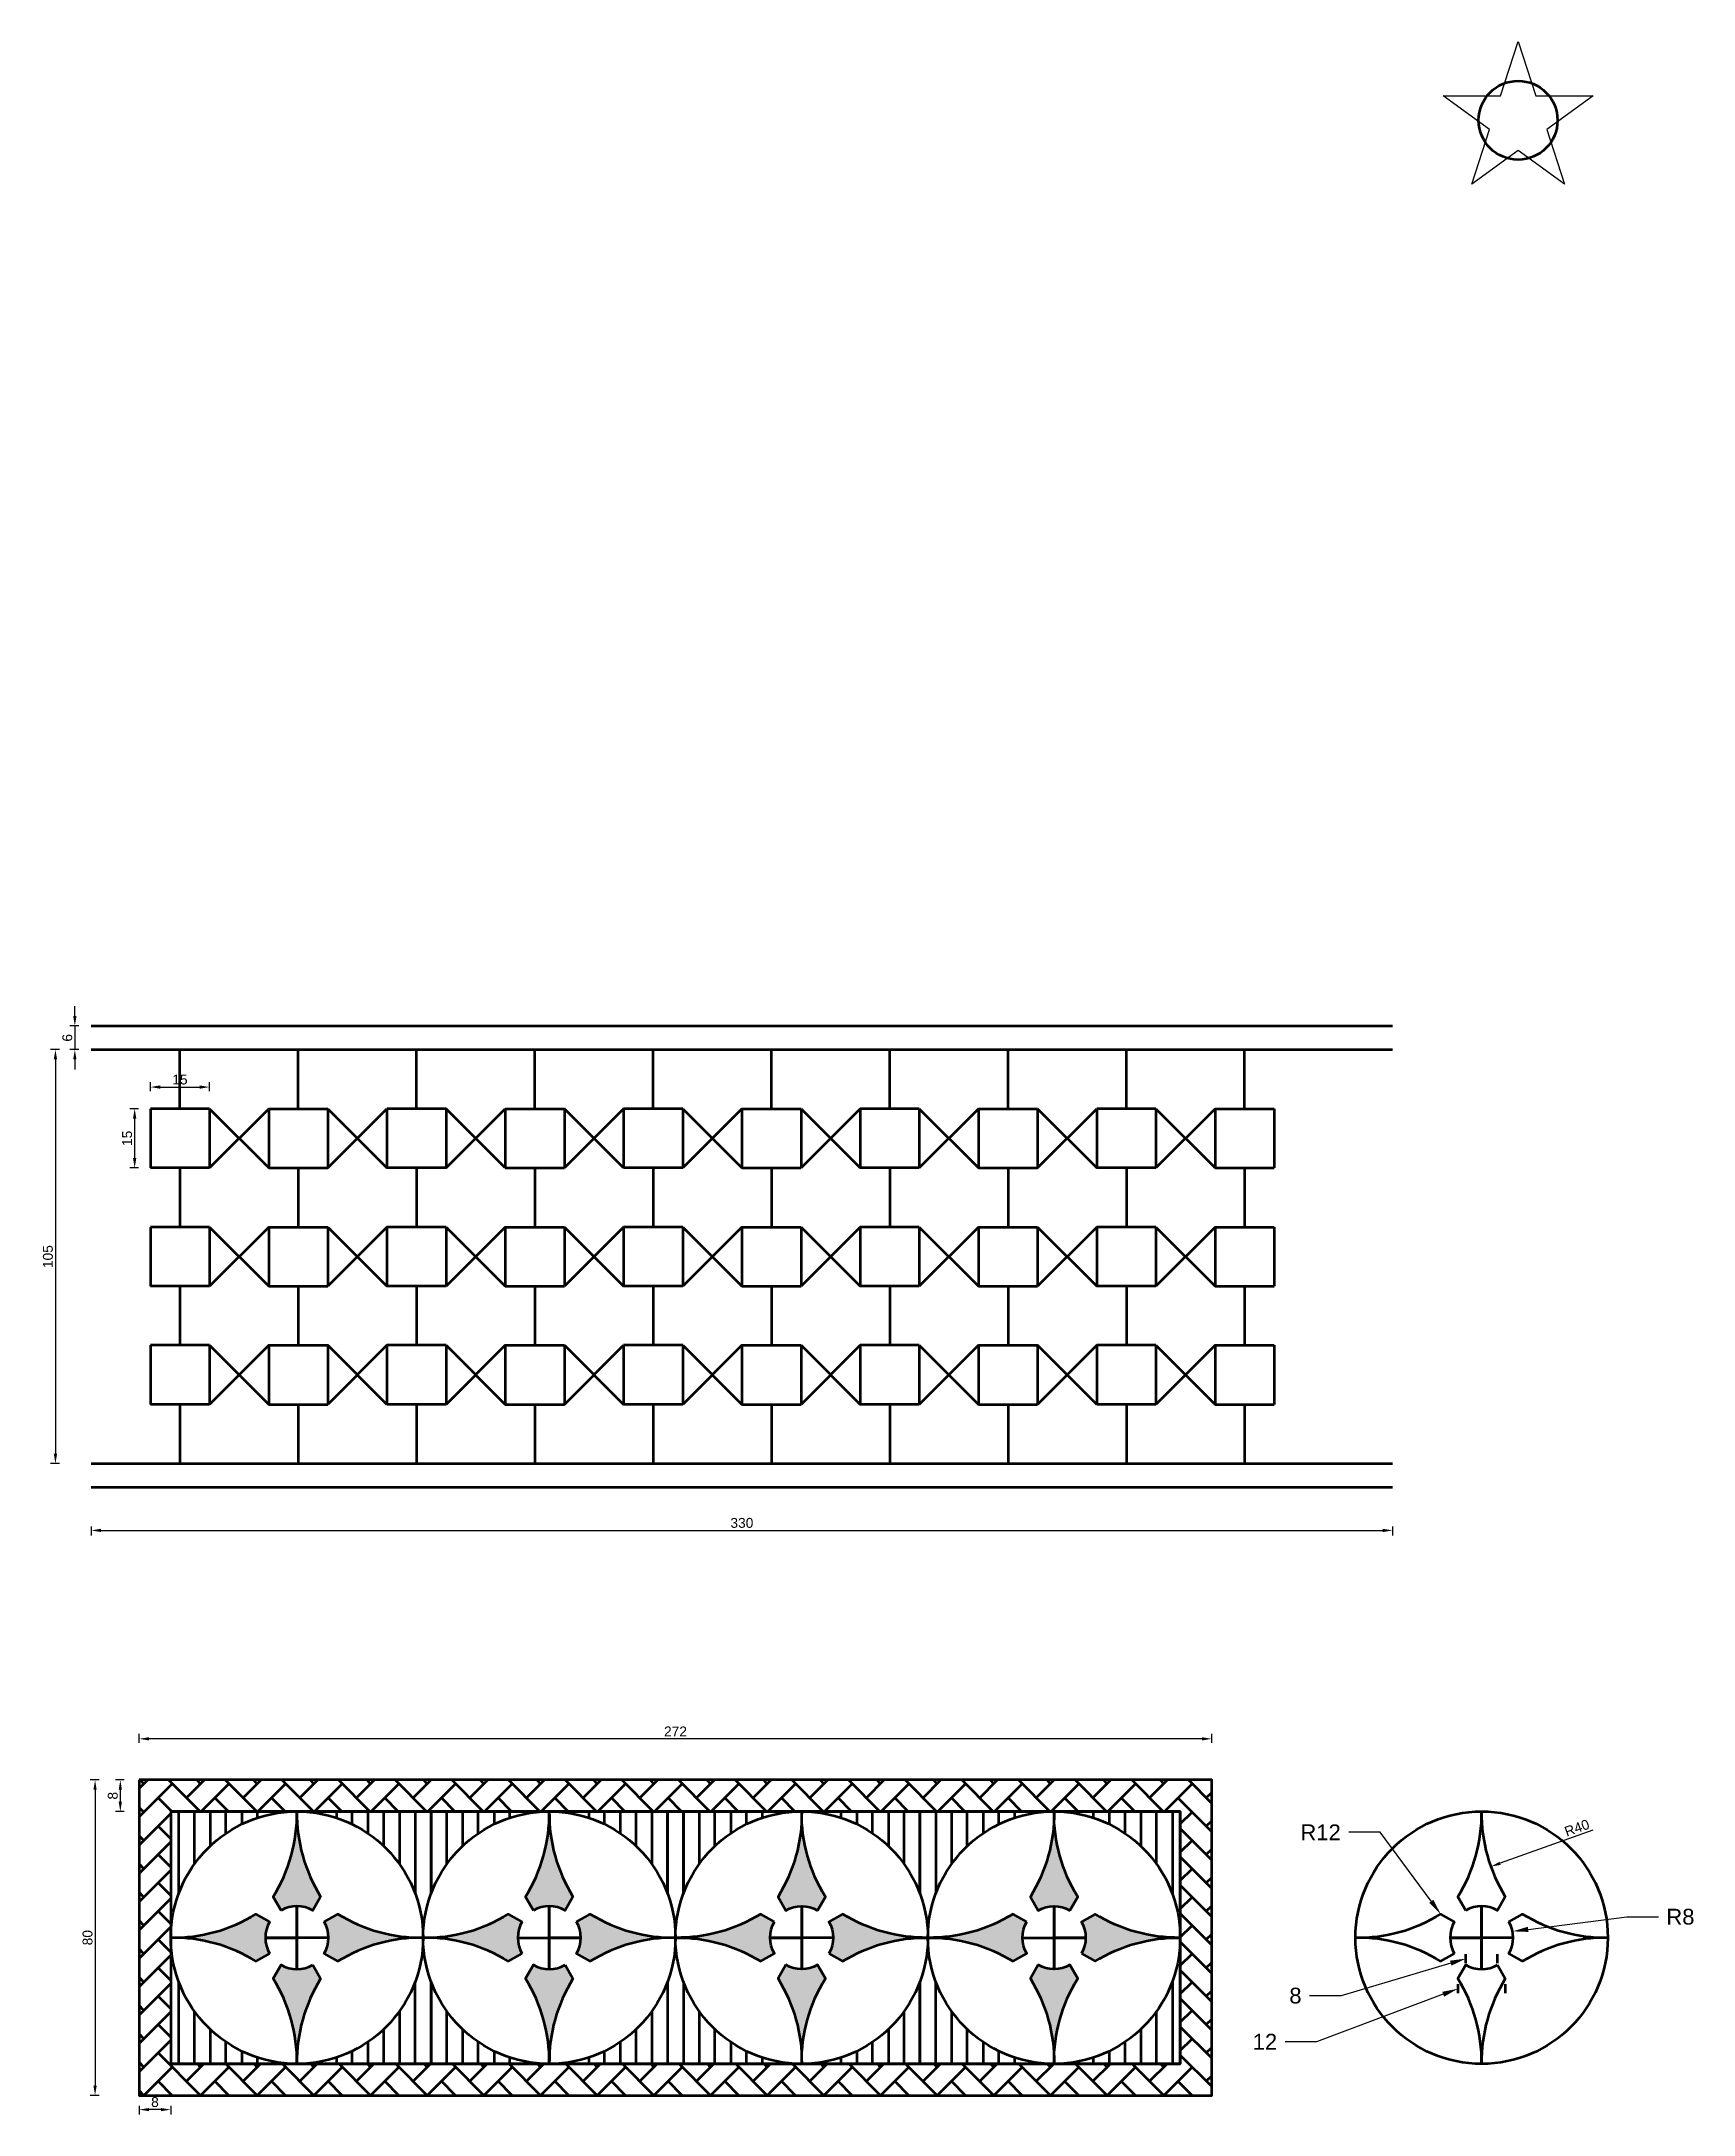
# Model space of a CAD drawing. Header units: inches. Extents: x 934 to 13503, y 40 to 6452.
# Drawn here: x 2439 to 2858, y 1598 to 2124 of the extents above; entities that cross this region are included whole.
import ezdxf
from ezdxf import colors
from ezdxf.entities.mleader import LeaderData, LeaderLine
from ezdxf.math import Vec2, Vec3

# ---------------------------------------------------------------- set-up
doc = ezdxf.new("R2010")
doc.units = ezdxf.units.IN
doc.styles.get("Standard").update_dxf_attribs({"font": 'arial.ttf'})
doc.dimstyles.new('ISO-25', dxfattribs={"dimtxt": 2.5, "dimasz": 2.5, "dimexe": 1.25, "dimexo": 0.275, "dimtad": 1, "dimdsep": 46, "dimtxsty": 'Standard', "dimcen": 2.5, "dimclrd": 256, "dimadec": 0, "dimazin": 0, "dimtfac": 1, "dimtmove": 0, "dimatfit": 3, "dimfxl": 1, "dimfxlon": 1, "dimarcsym": 0})

msp = doc.modelspace()

# ---------------------------------------------------------------- blocks, each defined once
blk = doc.blocks.new('*D303')
at = {"lineweight": -2, "transparency": 16777216}
blk.add_line((2832.09, 1670.17), (2808.56, 1661.77), dxfattribs=at)
at = {"lineweight": 80, "transparency": 16777216}
blk.add_solid([(2808.42, 1662.16), (2808.7, 1661.38), (2806.2, 1660.93)], dxfattribs=at)
at = {"layer": 'Defpoints', "color": 0, "lineweight": 80, "transparency": 16777216}
for p in [(2843.87, 1674.38), (2806.2, 1660.93)]:
    blk.add_point(p, dxfattribs=at)
at = {"color": 0, "lineweight": 80, "transparency": 16777216, "insert": (2828.05, 1670.75), "char_height": 2.5, "attachment_point": 5, "rotation": 19.6558}
blk.add_mtext('R40', dxfattribs=at)
blk = doc.blocks.new('*D304')
at = {"color": 0, "lineweight": -2, "transparency": 16777216}
for p, q in [((2463.44, 1692.34), (2463.44, 1694.59)), ((2735.44, 1692.34), (2735.44, 1694.59))]:
    blk.add_line(p, q, dxfattribs=at)
at = {"lineweight": -2, "transparency": 16777216}
blk.add_line((2732.94, 1693.34), (2465.94, 1693.34), dxfattribs=at)
at = {"lineweight": 80, "transparency": 16777216}
for points in [[(2465.94, 1693.76), (2465.94, 1692.93), (2463.44, 1693.34)], [(2732.94, 1693.76), (2732.94, 1692.93), (2735.44, 1693.34)]]:
    blk.add_solid(points, dxfattribs=at)
at = {"layer": 'Defpoints', "color": 0, "lineweight": 80, "transparency": 16777216}
for p in [(2463.44, 1693.34), (2463.44, 1682.91), (2735.44, 1682.91)]:
    blk.add_point(p, dxfattribs=at)
at = {"color": 0, "lineweight": 80, "transparency": 16777216, "insert": (2599.44, 1695.22), "char_height": 2.5, "attachment_point": 5}
blk.add_mtext('272', dxfattribs=at)
blk = doc.blocks.new('*D305')
at = {"color": 0, "lineweight": -2, "transparency": 16777216}
for p, q in [((2453.25, 1682.91), (2451, 1682.91)), ((2453.25, 1602.91), (2451, 1602.91))]:
    blk.add_line(p, q, dxfattribs=at)
at = {"lineweight": -2, "transparency": 16777216}
blk.add_line((2452.25, 1680.41), (2452.25, 1605.41), dxfattribs=at)
at = {"lineweight": 80, "transparency": 16777216}
for points in [[(2451.84, 1680.41), (2452.67, 1680.41), (2452.25, 1682.91)], [(2451.84, 1605.41), (2452.67, 1605.41), (2452.25, 1602.91)]]:
    blk.add_solid(points, dxfattribs=at)
at = {"layer": 'Defpoints', "color": 0, "lineweight": 80, "transparency": 16777216}
for p in [(2463.44, 1682.91), (2452.25, 1602.91), (2463.44, 1602.91)]:
    blk.add_point(p, dxfattribs=at)
at = {"color": 0, "lineweight": 80, "transparency": 16777216, "insert": (2450.35, 1642.91), "char_height": 2.5, "attachment_point": 5, "rotation": 90}
blk.add_mtext('80', dxfattribs=at)
blk = doc.blocks.new('*D306')
at = {"color": 0, "lineweight": -2, "transparency": 16777216}
for p, q in [((2459.66, 1682.91), (2457.41, 1682.91)), ((2459.66, 1674.91), (2457.41, 1674.91))]:
    blk.add_line(p, q, dxfattribs=at)
at = {"lineweight": -2, "transparency": 16777216}
blk.add_line((2458.66, 1677.41), (2458.66, 1680.41), dxfattribs=at)
at = {"lineweight": 80, "transparency": 16777216}
for points in [[(2458.24, 1680.41), (2459.07, 1680.41), (2458.66, 1682.91)], [(2458.24, 1677.41), (2459.07, 1677.41), (2458.66, 1674.91)]]:
    blk.add_solid(points, dxfattribs=at)
at = {"layer": 'Defpoints', "color": 0, "lineweight": 80, "transparency": 16777216}
for p in [(2458.66, 1682.91), (2471.44, 1682.91), (2471.44, 1674.91)]:
    blk.add_point(p, dxfattribs=at)
at = {"color": 0, "lineweight": 80, "transparency": 16777216, "insert": (2456.75, 1678.91), "char_height": 2.5, "attachment_point": 5, "rotation": 90}
blk.add_mtext('8', dxfattribs=at)
blk = doc.blocks.new('*D307')
at = {"color": 0, "lineweight": -2, "transparency": 16777216}
for p, q in [((2463.44, 1600.3), (2463.44, 1598.05)), ((2471.44, 1600.3), (2471.44, 1598.05))]:
    blk.add_line(p, q, dxfattribs=at)
at = {"lineweight": -2, "transparency": 16777216}
blk.add_line((2468.94, 1599.3), (2465.94, 1599.3), dxfattribs=at)
at = {"lineweight": 80, "transparency": 16777216}
for points in [[(2465.94, 1599.72), (2465.94, 1598.89), (2463.44, 1599.3)], [(2468.94, 1599.72), (2468.94, 1598.89), (2471.44, 1599.3)]]:
    blk.add_solid(points, dxfattribs=at)
at = {"layer": 'Defpoints', "color": 0, "lineweight": 80, "transparency": 16777216}
for p in [(2463.44, 1610.91), (2471.44, 1610.91), (2463.44, 1599.3)]:
    blk.add_point(p, dxfattribs=at)
at = {"color": 0, "lineweight": 80, "transparency": 16777216, "insert": (2467.44, 1601.2), "char_height": 2.5, "attachment_point": 5}
blk.add_mtext('8', dxfattribs=at)
blk = doc.blocks.new('*D308')
at = {"color": 0, "lineweight": -2, "transparency": 16777216}
for p, q in [((2451.28, 1747.2), (2451.28, 1744.95)), ((2781.28, 1747.2), (2781.28, 1744.95))]:
    blk.add_line(p, q, dxfattribs=at)
at = {"lineweight": -2, "transparency": 16777216}
blk.add_line((2453.78, 1746.2), (2778.78, 1746.2), dxfattribs=at)
at = {"lineweight": 80, "transparency": 16777216}
for points in [[(2453.78, 1746.62), (2453.78, 1745.78), (2451.28, 1746.2)], [(2778.78, 1746.62), (2778.78, 1745.78), (2781.28, 1746.2)]]:
    blk.add_solid(points, dxfattribs=at)
at = {"layer": 'Defpoints', "color": 0, "lineweight": 80, "transparency": 16777216}
for p in [(2451.28, 1757.15), (2781.28, 1757.15), (2781.28, 1746.2)]:
    blk.add_point(p, dxfattribs=at)
at = {"color": 0, "lineweight": 80, "transparency": 16777216, "insert": (2616.28, 1748.1), "char_height": 2.5, "attachment_point": 5}
blk.add_mtext('330', dxfattribs=at)
blk = doc.blocks.new('*D309')
at = {"color": 0, "lineweight": -2, "transparency": 16777216}
for p, q in [((2443.2, 1868.15), (2440.95, 1868.15)), ((2443.2, 1763.15), (2440.95, 1763.15))]:
    blk.add_line(p, q, dxfattribs=at)
at = {"lineweight": -2, "transparency": 16777216}
blk.add_line((2442.2, 1865.65), (2442.2, 1765.65), dxfattribs=at)
at = {"lineweight": 80, "transparency": 16777216}
for points in [[(2441.78, 1865.65), (2442.62, 1865.65), (2442.2, 1868.15)], [(2441.78, 1765.65), (2442.62, 1765.65), (2442.2, 1763.15)]]:
    blk.add_solid(points, dxfattribs=at)
at = {"layer": 'Defpoints', "color": 0, "lineweight": 80, "transparency": 16777216}
for p in [(2451.28, 1868.15), (2442.2, 1763.15), (2451.28, 1763.15)]:
    blk.add_point(p, dxfattribs=at)
at = {"color": 0, "lineweight": 80, "transparency": 16777216, "insert": (2440.3, 1815.65), "char_height": 2.5, "attachment_point": 5, "rotation": 90}
blk.add_mtext('105', dxfattribs=at)
blk = doc.blocks.new('*D310')
at = {"lineweight": -2, "transparency": 16777216}
for p, q in [((2447.12, 1876.65), (2447.12, 1879.15)), ((2447.12, 1874.15), (2447.12, 1868.15)), ((2447.12, 1865.65), (2447.12, 1863.15))]:
    blk.add_line(p, q, dxfattribs=at)
at = {"color": 0, "lineweight": -2, "transparency": 16777216}
for p, q in [((2448.12, 1874.15), (2445.87, 1874.15)), ((2448.12, 1868.15), (2445.87, 1868.15))]:
    blk.add_line(p, q, dxfattribs=at)
at = {"lineweight": 80, "transparency": 16777216}
for points in [[(2446.7, 1876.65), (2447.54, 1876.65), (2447.12, 1874.15)], [(2446.7, 1865.65), (2447.54, 1865.65), (2447.12, 1868.15)]]:
    blk.add_solid(points, dxfattribs=at)
at = {"layer": 'Defpoints', "color": 0, "lineweight": 80, "transparency": 16777216}
for p in [(2451.28, 1874.15), (2447.12, 1868.15), (2451.28, 1868.15)]:
    blk.add_point(p, dxfattribs=at)
at = {"color": 0, "lineweight": 80, "transparency": 16777216, "insert": (2445.22, 1871.15), "char_height": 2.5, "attachment_point": 5, "rotation": 90}
blk.add_mtext('6', dxfattribs=at)
blk = doc.blocks.new('*D311')
at = {"color": 0, "lineweight": -2, "transparency": 16777216}
for p, q in [((2466.28, 1857.65), (2466.28, 1859.9)), ((2481.28, 1857.65), (2481.28, 1859.9))]:
    blk.add_line(p, q, dxfattribs=at)
at = {"lineweight": -2, "transparency": 16777216}
blk.add_line((2468.78, 1858.65), (2478.78, 1858.65), dxfattribs=at)
at = {"lineweight": 80, "transparency": 16777216}
for points in [[(2468.78, 1859.07), (2468.78, 1858.24), (2466.28, 1858.65)], [(2478.78, 1859.07), (2478.78, 1858.24), (2481.28, 1858.65)]]:
    blk.add_solid(points, dxfattribs=at)
at = {"layer": 'Defpoints', "color": 0, "lineweight": 80, "transparency": 16777216}
for p in [(2481.28, 1858.65), (2466.28, 1853.15), (2481.28, 1853.15)]:
    blk.add_point(p, dxfattribs=at)
at = {"color": 0, "lineweight": 80, "transparency": 16777216, "insert": (2473.78, 1860.55), "char_height": 2.5, "attachment_point": 5}
blk.add_mtext('15', dxfattribs=at)
blk = doc.blocks.new('*D312')
at = {"color": 0, "lineweight": -2, "transparency": 16777216}
for p, q in [((2463.29, 1853.15), (2461.04, 1853.15)), ((2463.29, 1838.15), (2461.04, 1838.15))]:
    blk.add_line(p, q, dxfattribs=at)
at = {"lineweight": -2, "transparency": 16777216}
blk.add_line((2462.29, 1850.65), (2462.29, 1840.65), dxfattribs=at)
at = {"lineweight": 80, "transparency": 16777216}
for points in [[(2461.87, 1850.65), (2462.71, 1850.65), (2462.29, 1853.15)], [(2461.87, 1840.65), (2462.71, 1840.65), (2462.29, 1838.15)]]:
    blk.add_solid(points, dxfattribs=at)
at = {"layer": 'Defpoints', "color": 0, "lineweight": 80, "transparency": 16777216}
for p in [(2466.28, 1853.15), (2462.29, 1838.15), (2466.28, 1838.15)]:
    blk.add_point(p, dxfattribs=at)
at = {"color": 0, "lineweight": 80, "transparency": 16777216, "insert": (2460.39, 1845.65), "char_height": 2.5, "attachment_point": 5, "rotation": 90}
blk.add_mtext('15', dxfattribs=at)

# ---------------------------------------------------------------- dimensions: what is measured, and where the dimension line sits
at = {"lineweight": 80}
for base, p1, p2, picture, middle in [((2447.12, 1868.154), (2451.276, 1874.154), (2451.276, 1868.154), '*D310', (2445.219, 1871.154)), ((2442.201, 1763.154), (2451.276, 1868.154), (2451.276, 1763.154), '*D309', (2440.299, 1815.654)), ((2462.291, 1838.154), (2466.276, 1853.154), (2466.276, 1838.154), '*D312', (2460.389, 1845.654)), ((2452.253, 1602.913), (2463.444, 1682.913), (2463.444, 1602.913), '*D305', (2450.351, 1642.913)), ((2458.656, 1682.913), (2471.444, 1674.913), (2471.444, 1682.913), '*D306', (2456.754, 1678.913))]:
    dim = msp.add_linear_dim(base=base, p1=p1, p2=p2, angle=90, dimstyle='ISO-25', dxfattribs=at)
    dim.commit()
    dim.dimension.update_dxf_attribs({"geometry": picture, "text_midpoint": middle})
for base, p1, p2, picture, middle in [((2481.276, 1858.652), (2466.276, 1853.154), (2481.276, 1853.154), '*D311', (2473.776, 1860.553)), ((2781.276, 1746.201), (2451.276, 1757.154), (2781.276, 1757.154), '*D308', (2616.276, 1748.103)), ((2463.444, 1693.342), (2735.444, 1682.913), (2463.444, 1682.913), '*D304', (2599.444, 1695.222)), ((2463.444, 1599.303), (2471.444, 1610.913), (2463.444, 1610.913), '*D307', (2467.444, 1601.204))]:
    dim = msp.add_linear_dim(base=base, p1=p1, p2=p2, dimstyle='ISO-25', dxfattribs=at)
    dim.commit()
    dim.dimension.update_dxf_attribs({"geometry": picture, "text_midpoint": middle})
dim = msp.add_radius_dim(center=(2843.873, 1674.382), mpoint=(2806.203, 1660.927), dimstyle='ISO-25', dxfattribs=at)
dim.commit()
dim.dimension.update_dxf_attribs({"geometry": '*D303', "text_midpoint": (2828.694, 1668.961), "dimtype": 164})

# ---------------------------------------------------------------- hatches: boundary and pattern name
at = {"lineweight": 80, "true_color": 0x000000, "transparency": 33554687}
h = msp.add_hatch(dxfattribs=at)
h.set_pattern_fill('AR-HBONE', color=18, scale=0.05, style=0)
h.set_pattern_definition([(45, (-312.052, -2.7537), (0, 7.184205), [15.24, -5.08]), (135, (-308.4597, 0.8384), (7e-16, 7.184205), [15.24, -5.08])])
h.paths.add_polyline_path([(2463.444, 1602.913), (2735.444, 1602.913), (2735.444, 1682.913), (2463.444, 1682.913)])
h.paths.add_polyline_path([(2471.444, 1674.913), (2727.444, 1674.913), (2727.444, 1610.913), (2471.444, 1610.913)], flags=16)
h = msp.add_hatch(color=18, dxfattribs=at)
h.paths.add_polyline_path([(2503.444, 1673.852, -0.1362616), (2497.444, 1653.305), (2499.444, 1649.841, -0.2679492), (2507.444, 1649.841), (2509.444, 1653.305, -0.1362616)])
h.paths.add_polyline_path([(2534.383, 1642.913, -0.1362616), (2513.836, 1648.913), (2510.372, 1646.913, -0.2679492), (2510.372, 1638.913), (2513.836, 1636.913, -0.1362616)])
h.paths.add_polyline_path([(2496.516, 1646.913), (2493.052, 1648.913, -0.1362616), (2472.505, 1642.913, -0.1362616), (2493.052, 1636.913), (2496.516, 1638.913, -0.2679492)])
h.paths.add_polyline_path([(2509.444, 1632.521), (2507.444, 1635.985, -0.2679492), (2499.444, 1635.985), (2497.444, 1632.521, -0.1362616), (2503.444, 1611.974, -0.1362616)])
h.paths.add_polyline_path([(2567.444, 1673.852, -0.1362616), (2561.444, 1653.305), (2563.444, 1649.841, -0.2679492), (2571.444, 1649.841), (2573.444, 1653.305, -0.1362616)])
h.paths.add_polyline_path([(2560.516, 1646.913), (2557.052, 1648.913, -0.1362616), (2536.505, 1642.913, -0.1362616), (2557.052, 1636.913), (2560.516, 1638.913, -0.2679492)])
h.paths.add_polyline_path([(2598.383, 1642.913, -0.1362616), (2577.836, 1648.913), (2574.372, 1646.913, -0.2679492), (2574.372, 1638.913), (2577.836, 1636.913, -0.1362616)])
h.paths.add_polyline_path([(2573.444, 1632.521), (2571.444, 1635.985, -0.2679492), (2563.444, 1635.985), (2561.444, 1632.521, -0.1362616), (2567.444, 1611.974, -0.1362616)])
h.paths.add_polyline_path([(2624.516, 1646.913), (2621.052, 1648.913, -0.1362616), (2600.505, 1642.913, -0.1362616), (2621.052, 1636.913), (2624.516, 1638.913, -0.2679492)])
h.paths.add_polyline_path([(2662.383, 1642.913, -0.1362616), (2641.836, 1648.913), (2638.372, 1646.913, -0.2679492), (2638.372, 1638.913), (2641.836, 1636.913, -0.1362616)])
h.paths.add_polyline_path([(2637.444, 1632.521), (2635.444, 1635.985, -0.2679492), (2627.444, 1635.985), (2625.444, 1632.521, -0.1362616), (2631.444, 1611.974, -0.1362616)])
h.paths.add_polyline_path([(2631.444, 1673.852, -0.1362616), (2625.444, 1653.305), (2627.444, 1649.841, -0.2679492), (2635.444, 1649.841), (2637.444, 1653.305, -0.1362616)])
h.paths.add_polyline_path([(2695.444, 1673.852, -0.1362616), (2689.444, 1653.305), (2691.444, 1649.841, -0.2679492), (2699.444, 1649.841), (2701.444, 1653.305, -0.1362616)])
h.paths.add_polyline_path([(2688.516, 1646.913), (2685.052, 1648.913, -0.1362616), (2664.505, 1642.913, -0.1362616), (2685.052, 1636.913), (2688.516, 1638.913, -0.2679492)])
h.paths.add_polyline_path([(2726.383, 1642.913, -0.1362616), (2705.836, 1648.913), (2702.372, 1646.913, -0.2679492), (2702.372, 1638.913), (2705.836, 1636.913, -0.1362616)])
h.paths.add_polyline_path([(2701.444, 1632.521), (2699.444, 1635.985, -0.2679492), (2691.444, 1635.985), (2689.444, 1632.521, -0.1362616), (2695.444, 1611.974, -0.1362616)])

# ---------------------------------------------------------------- linework, layer by layer
at = {"lineweight": 80}
for p, q in [((2451.276, 1874.154), (2781.276, 1874.154)), ((2451.276, 1868.154), (2781.276, 1868.154)), ((2473.776, 1853.154), (2473.776, 1868.154)), ((2473.776, 1853.154), (2473.776, 1868.154)), ((2503.776, 1853.154), (2503.776, 1868.154)), ((2533.776, 1853.154), (2533.776, 1868.154)), ((2563.776, 1853.154), (2563.776, 1868.154)), ((2593.776, 1853.154), (2593.776, 1868.154)), ((2623.776, 1853.154), (2623.776, 1868.154)), ((2623.776, 1853.154), (2623.776, 1868.154)), ((2653.776, 1853.154), (2653.776, 1868.154)), ((2653.776, 1853.154), (2653.776, 1868.154)), ((2683.776, 1853.154), (2683.776, 1868.154)), ((2713.776, 1853.154), (2713.776, 1868.154)), ((2743.776, 1853.154), (2743.776, 1868.154)), ((2481.276, 1853.154), (2466.276, 1853.154)), ((2466.276, 1853.154), (2466.276, 1838.154)), ((2481.276, 1853.154), (2481.276, 1838.154)), ((2481.276, 1853.154), (2496.276, 1838.154)), ((2496.276, 1853.154), (2481.276, 1838.154)), ((2496.276, 1853.154), (2511.276, 1853.154)), ((2496.276, 1853.154), (2496.276, 1838.154)), ((2511.276, 1853.154), (2511.276, 1838.154)), ((2511.276, 1853.154), (2526.276, 1838.154)), ((2511.276, 1838.154), (2526.276, 1853.154)), ((2541.276, 1853.154), (2526.276, 1853.154)), ((2526.276, 1853.154), (2526.276, 1838.154)), ((2541.276, 1853.154), (2541.276, 1838.154)), ((2556.276, 1838.154), (2541.276, 1853.154)), ((2541.276, 1838.154), (2556.276, 1853.154)), ((2556.276, 1853.154), (2571.276, 1853.154)), ((2556.276, 1853.154), (2556.276, 1838.154)), ((2571.276, 1853.154), (2571.276, 1838.154)), ((2586.276, 1853.154), (2571.276, 1838.154)), ((2586.276, 1838.154), (2571.276, 1853.154)), ((2601.276, 1853.154), (2586.276, 1853.154)), ((2586.276, 1853.154), (2586.276, 1838.154)), ((2601.276, 1853.154), (2601.276, 1838.154)), ((2616.276, 1853.154), (2601.276, 1838.154)), ((2601.276, 1853.154), (2616.276, 1838.154)), ((2616.276, 1853.154), (2631.276, 1853.154)), ((2616.276, 1853.154), (2616.276, 1838.154)), ((2631.276, 1853.154), (2631.276, 1838.154)), ((2631.276, 1853.154), (2646.276, 1838.154)), ((2646.276, 1853.154), (2631.276, 1838.154)), ((2661.276, 1853.154), (2646.276, 1853.154)), ((2646.276, 1853.154), (2646.276, 1838.154)), ((2661.276, 1853.154), (2661.276, 1838.154)), ((2661.276, 1853.154), (2676.276, 1838.154)), ((2676.276, 1853.154), (2661.276, 1838.154)), ((2676.276, 1853.154), (2691.276, 1853.154)), ((2676.276, 1853.154), (2676.276, 1838.154)), ((2691.276, 1853.154), (2691.276, 1838.154)), ((2691.276, 1853.154), (2706.276, 1838.154)), ((2691.276, 1838.154), (2706.276, 1853.154)), ((2721.276, 1853.154), (2706.276, 1853.154)), ((2706.276, 1853.154), (2706.276, 1838.154)), ((2721.276, 1853.154), (2721.276, 1838.154)), ((2721.276, 1853.154), (2736.276, 1838.154)), ((2736.276, 1853.154), (2721.276, 1838.154)), ((2736.276, 1853.154), (2751.276, 1853.154)), ((2736.276, 1853.154), (2736.276, 1838.154)), ((2751.276, 1853.154), (2751.276, 1838.154)), ((2481.276, 1838.154), (2466.276, 1838.154)), ((2473.776, 1838.154), (2473.776, 1823.154)), ((2496.276, 1838.154), (2511.276, 1838.154)), ((2503.776, 1838.154), (2503.776, 1823.154)), ((2541.276, 1838.154), (2526.276, 1838.154)), ((2533.776, 1838.154), (2533.776, 1823.154)), ((2556.276, 1838.154), (2571.276, 1838.154)), ((2563.776, 1838.154), (2563.776, 1823.154)), ((2601.276, 1838.154), (2586.276, 1838.154)), ((2593.776, 1838.154), (2593.776, 1823.154)), ((2616.276, 1838.154), (2631.276, 1838.154)), ((2623.776, 1838.154), (2623.776, 1823.154)), ((2661.276, 1838.154), (2646.276, 1838.154)), ((2653.776, 1838.154), (2653.776, 1823.154)), ((2676.276, 1838.154), (2691.276, 1838.154)), ((2683.776, 1838.154), (2683.776, 1823.154)), ((2721.276, 1838.154), (2706.276, 1838.154)), ((2713.776, 1838.154), (2713.776, 1823.154)), ((2736.276, 1838.154), (2751.276, 1838.154)), ((2743.776, 1838.154), (2743.776, 1823.154)), ((2481.276, 1823.154), (2466.276, 1823.154)), ((2466.276, 1823.154), (2466.276, 1808.154)), ((2481.276, 1823.154), (2481.276, 1808.154)), ((2481.276, 1823.154), (2496.276, 1808.154)), ((2496.276, 1823.154), (2481.276, 1808.154)), ((2496.276, 1823.154), (2511.276, 1823.154)), ((2496.276, 1823.154), (2496.276, 1808.154)), ((2511.276, 1823.154), (2511.276, 1808.154)), ((2511.276, 1823.154), (2526.276, 1808.154)), ((2526.276, 1823.154), (2511.276, 1808.154)), ((2541.276, 1823.154), (2526.276, 1823.154)), ((2526.276, 1823.154), (2526.276, 1808.154)), ((2541.276, 1823.154), (2541.276, 1808.154)), ((2541.276, 1823.154), (2556.276, 1808.154)), ((2556.276, 1823.154), (2541.276, 1808.154)), ((2556.276, 1823.154), (2571.276, 1823.154)), ((2556.276, 1823.154), (2556.276, 1808.154)), ((2571.276, 1823.154), (2571.276, 1808.154)), ((2586.276, 1823.154), (2571.276, 1808.154)), ((2571.276, 1823.154), (2586.276, 1808.154)), ((2601.276, 1823.154), (2586.276, 1823.154)), ((2586.276, 1823.154), (2586.276, 1808.154)), ((2601.276, 1823.154), (2601.276, 1808.154)), ((2616.276, 1823.154), (2601.276, 1808.154)), ((2601.276, 1823.154), (2616.276, 1808.154)), ((2616.276, 1823.154), (2631.276, 1823.154)), ((2616.276, 1823.154), (2616.276, 1808.154)), ((2631.276, 1823.154), (2631.276, 1808.154)), ((2631.276, 1823.154), (2646.276, 1808.154)), ((2646.276, 1823.154), (2631.276, 1808.154)), ((2661.276, 1823.154), (2646.276, 1823.154)), ((2646.276, 1823.154), (2646.276, 1808.154)), ((2661.276, 1823.154), (2661.276, 1808.154)), ((2661.276, 1823.154), (2676.276, 1808.154)), ((2676.276, 1823.154), (2661.276, 1808.154)), ((2676.276, 1823.154), (2691.276, 1823.154)), ((2676.276, 1823.154), (2676.276, 1808.154)), ((2691.276, 1823.154), (2691.276, 1808.154)), ((2691.276, 1823.154), (2706.276, 1808.154)), ((2706.276, 1823.154), (2691.276, 1808.154)), ((2721.276, 1823.154), (2706.276, 1823.154)), ((2706.276, 1823.154), (2706.276, 1808.154)), ((2721.276, 1823.154), (2721.276, 1808.154)), ((2721.276, 1823.154), (2736.276, 1808.154)), ((2736.276, 1823.154), (2721.276, 1808.154)), ((2736.276, 1823.154), (2751.276, 1823.154)), ((2736.276, 1823.154), (2736.276, 1808.154)), ((2751.276, 1823.154), (2751.276, 1808.154)), ((2481.276, 1808.154), (2466.276, 1808.154)), ((2473.776, 1808.154), (2473.776, 1793.154)), ((2496.276, 1808.154), (2511.276, 1808.154)), ((2503.776, 1808.154), (2503.776, 1793.154)), ((2541.276, 1808.154), (2526.276, 1808.154)), ((2533.776, 1808.154), (2533.776, 1793.154)), ((2556.276, 1808.154), (2571.276, 1808.154)), ((2563.776, 1808.154), (2563.776, 1793.154)), ((2601.276, 1808.154), (2586.276, 1808.154)), ((2593.776, 1808.154), (2593.776, 1793.154)), ((2616.276, 1808.154), (2631.276, 1808.154)), ((2623.776, 1808.154), (2623.776, 1793.154)), ((2661.276, 1808.154), (2646.276, 1808.154)), ((2653.776, 1808.154), (2653.776, 1793.154)), ((2676.276, 1808.154), (2691.276, 1808.154)), ((2683.776, 1808.154), (2683.776, 1793.154)), ((2721.276, 1808.154), (2706.276, 1808.154)), ((2713.776, 1808.154), (2713.776, 1793.154)), ((2736.276, 1808.154), (2751.276, 1808.154)), ((2743.776, 1808.154), (2743.776, 1793.154)), ((2481.276, 1793.154), (2466.276, 1793.154)), ((2466.276, 1793.154), (2466.276, 1778.154)), ((2481.276, 1793.154), (2481.276, 1778.154)), ((2481.276, 1793.154), (2496.276, 1778.154)), ((2496.276, 1793.154), (2481.276, 1778.154)), ((2496.276, 1793.154), (2511.276, 1793.154)), ((2496.276, 1793.154), (2496.276, 1778.154)), ((2511.276, 1793.154), (2511.276, 1778.154)), ((2526.276, 1793.154), (2511.276, 1778.154)), ((2526.276, 1778.154), (2511.276, 1793.154)), ((2541.276, 1793.154), (2526.276, 1793.154)), ((2526.276, 1793.154), (2526.276, 1778.154)), ((2541.276, 1793.154), (2541.276, 1778.154)), ((2541.276, 1793.154), (2556.276, 1778.154)), ((2556.276, 1793.154), (2541.276, 1778.154)), ((2556.276, 1793.154), (2571.276, 1793.154)), ((2556.276, 1793.154), (2556.276, 1778.154)), ((2571.276, 1793.154), (2571.276, 1778.154)), ((2571.276, 1793.154), (2586.276, 1778.154)), ((2571.276, 1778.154), (2586.276, 1793.154)), ((2601.276, 1793.154), (2586.276, 1793.154)), ((2586.276, 1793.154), (2586.276, 1778.154)), ((2601.276, 1793.154), (2601.276, 1778.154)), ((2616.276, 1793.154), (2601.276, 1778.154)), ((2601.276, 1793.154), (2616.276, 1778.154)), ((2616.276, 1793.154), (2631.276, 1793.154)), ((2616.276, 1793.154), (2616.276, 1778.154)), ((2631.276, 1793.154), (2631.276, 1778.154)), ((2631.276, 1793.154), (2646.276, 1778.154)), ((2646.276, 1793.154), (2631.276, 1778.154)), ((2661.276, 1793.154), (2646.276, 1793.154)), ((2646.276, 1793.154), (2646.276, 1778.154)), ((2661.276, 1793.154), (2661.276, 1778.154)), ((2661.276, 1793.154), (2676.276, 1778.154)), ((2676.276, 1793.154), (2661.276, 1778.154)), ((2676.276, 1793.154), (2691.276, 1793.154)), ((2676.276, 1793.154), (2676.276, 1778.154)), ((2691.276, 1793.154), (2691.276, 1778.154)), ((2706.276, 1793.154), (2691.276, 1778.154)), ((2706.276, 1778.154), (2691.276, 1793.154)), ((2721.276, 1793.154), (2706.276, 1793.154)), ((2706.276, 1793.154), (2706.276, 1778.154)), ((2721.276, 1793.154), (2721.276, 1778.154)), ((2721.276, 1793.154), (2736.276, 1778.154)), ((2736.276, 1793.154), (2721.276, 1778.154)), ((2736.276, 1793.154), (2751.276, 1793.154)), ((2736.276, 1793.154), (2736.276, 1778.154)), ((2751.276, 1793.154), (2751.276, 1778.154)), ((2481.276, 1778.154), (2466.276, 1778.154)), ((2473.776, 1778.154), (2473.776, 1763.154)), ((2496.276, 1778.154), (2511.276, 1778.154)), ((2503.776, 1778.154), (2503.776, 1763.154)), ((2541.276, 1778.154), (2526.276, 1778.154)), ((2533.776, 1778.154), (2533.776, 1763.154)), ((2556.276, 1778.154), (2571.276, 1778.154)), ((2563.776, 1778.154), (2563.776, 1763.154)), ((2601.276, 1778.154), (2586.276, 1778.154)), ((2593.776, 1778.154), (2593.776, 1763.154)), ((2616.276, 1778.154), (2631.276, 1778.154)), ((2623.776, 1778.154), (2623.776, 1763.154)), ((2661.276, 1778.154), (2646.276, 1778.154)), ((2653.776, 1778.154), (2653.776, 1763.154)), ((2676.276, 1778.154), (2691.276, 1778.154)), ((2683.776, 1778.154), (2683.776, 1763.154)), ((2721.276, 1778.154), (2706.276, 1778.154)), ((2713.776, 1778.154), (2713.776, 1763.154)), ((2736.276, 1778.154), (2751.276, 1778.154)), ((2743.776, 1778.154), (2743.776, 1763.154)), ((2451.276, 1763.154), (2781.276, 1763.154)), ((2451.276, 1757.154), (2781.276, 1757.154)), ((2603.444, 1674.913), (2601.444, 1674.913)), ((2601.444, 1654.048), (2601.444, 1674.913)), ((2605.444, 1674.913), (2609.444, 1674.913)), ((2621.444, 1674.913), (2625.444, 1674.913)), ((2629.444, 1674.913), (2633.444, 1674.913)), ((2629.444, 1674.85), (2629.444, 1674.913)), ((2633.444, 1674.913), (2633.444, 1674.85)), ((2637.444, 1674.913), (2641.444, 1674.913)), ((2645.444, 1674.913), (2649.444, 1674.913)), ((2653.444, 1674.913), (2657.444, 1674.913)), ((2661.444, 1674.913), (2665.444, 1674.913)), ((2669.444, 1674.913), (2665.444, 1674.913)), ((2677.444, 1674.913), (2673.444, 1674.913)), ((2685.444, 1674.913), (2681.444, 1674.913)), ((2693.444, 1674.913), (2689.444, 1674.913)), ((2701.444, 1674.913), (2697.444, 1674.913)), ((2709.444, 1674.913), (2705.444, 1674.913)), ((2717.444, 1674.913), (2713.444, 1674.913)), ((2725.444, 1674.913), (2721.444, 1674.913)), ((2727.444, 1610.913), (2727.444, 1674.913)), ((2503.444, 1650.913), (2503.444, 1642.913)), ((2503.444, 1634.913), (2503.444, 1650.913)), ((2567.444, 1650.913), (2567.444, 1642.913)), ((2567.444, 1634.913), (2567.444, 1650.913)), ((2631.444, 1650.913), (2631.444, 1642.913)), ((2631.444, 1634.913), (2631.444, 1650.913)), ((2695.444, 1650.913), (2695.444, 1642.913)), ((2695.444, 1634.913), (2695.444, 1650.913)), ((2803.876, 1650.913), (2803.876, 1642.913)), ((2803.876, 1634.913), (2803.876, 1650.913)), ((2495.444, 1642.913), (2503.444, 1642.913)), ((2495.444, 1642.913), (2503.444, 1642.913)), ((2511.444, 1642.913), (2495.444, 1642.913)), ((2495.444, 1642.913), (2503.444, 1642.913)), ((2511.444, 1642.913), (2503.444, 1642.913)), ((2511.444, 1642.913), (2503.444, 1642.913)), ((2511.444, 1642.913), (2503.444, 1642.913)), ((2559.444, 1642.913), (2567.444, 1642.913)), ((2559.444, 1642.913), (2575.444, 1642.913)), ((2559.444, 1642.913), (2567.444, 1642.913)), ((2559.444, 1642.913), (2567.444, 1642.913)), ((2575.444, 1642.913), (2567.444, 1642.913)), ((2575.444, 1642.913), (2567.444, 1642.913)), ((2575.444, 1642.913), (2567.444, 1642.913)), ((2623.444, 1642.913), (2631.444, 1642.913)), ((2623.444, 1642.913), (2631.444, 1642.913)), ((2639.444, 1642.913), (2623.444, 1642.913)), ((2623.444, 1642.913), (2631.444, 1642.913)), ((2639.444, 1642.913), (2631.444, 1642.913)), ((2639.444, 1642.913), (2631.444, 1642.913)), ((2639.444, 1642.913), (2631.444, 1642.913)), ((2687.444, 1642.913), (2695.444, 1642.913)), ((2687.444, 1642.913), (2703.444, 1642.913)), ((2687.444, 1642.913), (2695.444, 1642.913)), ((2687.444, 1642.913), (2695.444, 1642.913)), ((2703.444, 1642.913), (2695.444, 1642.913)), ((2703.444, 1642.913), (2695.444, 1642.913)), ((2703.444, 1642.913), (2695.444, 1642.913)), ((2795.876, 1642.913), (2803.876, 1642.913)), ((2795.876, 1642.913), (2803.876, 1642.913)), ((2811.876, 1642.913), (2795.876, 1642.913)), ((2795.876, 1642.913), (2803.876, 1642.913)), ((2811.876, 1642.913), (2803.876, 1642.913)), ((2811.876, 1642.913), (2803.876, 1642.913)), ((2811.876, 1642.913), (2803.876, 1642.913)), ((2799.876, 1636.467), (2799.876, 1638.717)), ((2807.876, 1636.467), (2807.876, 1638.717)), ((2797.876, 1631.088), (2797.876, 1628.838)), ((2809.876, 1631.088), (2809.876, 1628.838)), ((2609.444, 1610.913), (2613.444, 1610.913)), ((2617.444, 1610.913), (2621.444, 1610.913)), ((2625.444, 1610.913), (2629.444, 1610.913)), ((2633.444, 1610.913), (2637.444, 1610.913)), ((2641.444, 1610.913), (2645.444, 1610.913)), ((2649.444, 1610.913), (2653.444, 1610.913)), ((2657.444, 1610.913), (2661.444, 1610.913)), ((2673.444, 1610.913), (2669.444, 1610.913)), ((2681.444, 1610.913), (2677.444, 1610.913)), ((2689.444, 1610.913), (2685.444, 1610.913)), ((2697.444, 1610.913), (2693.444, 1610.913)), ((2705.444, 1610.913), (2701.444, 1610.913)), ((2713.444, 1610.913), (2709.444, 1610.913)), ((2721.444, 1610.913), (2717.444, 1610.913)), ((2727.444, 1610.913), (2725.444, 1610.913))]:
    msp.add_line(p, q, dxfattribs=at)
msp.add_lwpolyline([(2820.379, 2101.491), (2824.869, 2087.672), (2813.113, 2096.213), (2801.358, 2087.672), (2805.848, 2101.491), (2794.092, 2110.032), (2808.623, 2110.032), (2813.113, 2123.852), (2817.604, 2110.032), (2832.134, 2110.032)], close=True)
for points in [[(2463.444, 1682.913), (2463.444, 1602.913), (2735.444, 1602.913), (2735.444, 1682.913)], [(2471.444, 1674.913), (2471.444, 1610.913), (2727.444, 1610.913), (2727.444, 1674.913)], [(2503.444, 1634.913), (2503.444, 1642.913), (2503.444, 1634.913), (2503.444, 1642.913), (2503.444, 1650.913)], [(2567.444, 1634.913), (2567.444, 1642.913), (2567.444, 1634.913), (2567.444, 1642.913), (2567.444, 1650.913)], [(2631.444, 1634.913), (2631.444, 1642.913), (2631.444, 1634.913), (2631.444, 1642.913), (2631.444, 1650.913)], [(2695.444, 1634.913), (2695.444, 1642.913), (2695.444, 1634.913), (2695.444, 1642.913), (2695.444, 1650.913)], [(2803.876, 1634.913), (2803.876, 1642.913), (2803.876, 1634.913), (2803.876, 1642.913), (2803.876, 1650.913)], [(2537.444, 1631.777), (2537.444, 1610.913)], [(2661.444, 1631.777), (2661.444, 1610.913)]]:
    msp.add_lwpolyline(points, close=True, dxfattribs=at)
for points in [[(2727.444, 1674.913), (2471.444, 1674.913), (2473.444, 1674.913), (2473.444, 1654.048)], [(2471.444, 1674.913), (2471.444, 1610.913), (2727.444, 1610.913)], [(2471.444, 1674.913), (2727.444, 1674.913), (2725.444, 1674.913), (2725.444, 1654.048)], [(2727.444, 1674.913), (2727.444, 1610.913), (2471.444, 1610.913)], [(2477.444, 1661.568), (2477.444, 1674.913), (2481.444, 1674.913), (2481.444, 1666.151)], [(2485.444, 1669.37), (2485.444, 1674.913), (2489.444, 1674.913), (2489.444, 1671.688)], [(2493.444, 1673.31), (2493.444, 1674.913), (2497.444, 1674.913), (2497.444, 1674.345)], [(2501.444, 1674.85), (2501.444, 1674.913), (2505.444, 1674.913), (2505.444, 1674.85)], [(2509.444, 1674.345), (2509.444, 1674.913), (2513.444, 1674.913), (2513.444, 1673.31)], [(2517.444, 1671.688), (2517.444, 1674.913), (2521.444, 1674.913), (2521.444, 1669.37)], [(2525.444, 1666.151), (2525.444, 1674.913), (2529.444, 1674.913), (2529.444, 1661.568)], [(2541.444, 1661.568), (2541.444, 1674.913), (2537.444, 1674.913), (2537.444, 1654.048), (2537.444, 1674.913), (2533.444, 1674.913), (2533.444, 1654.048)], [(2549.444, 1669.37), (2549.444, 1674.913), (2545.444, 1674.913), (2545.444, 1666.151)], [(2557.444, 1673.31), (2557.444, 1674.913), (2553.444, 1674.913), (2553.444, 1671.688)], [(2565.444, 1674.85), (2565.444, 1674.913), (2561.444, 1674.913), (2561.444, 1674.345)], [(2573.444, 1674.345), (2573.444, 1674.913), (2569.444, 1674.913), (2569.444, 1674.85)], [(2581.444, 1671.688), (2581.444, 1674.913), (2577.444, 1674.913), (2577.444, 1673.31)], [(2589.444, 1666.151), (2589.444, 1674.913), (2585.444, 1674.913), (2585.444, 1669.37)], [(2597.444, 1654.048), (2597.444, 1674.913), (2593.444, 1674.913), (2593.444, 1661.568)], [(2599.444, 1674.913), (2597.444, 1674.913), (2597.444, 1654.048)], [(2599.444, 1674.913), (2601.444, 1674.913), (2601.444, 1654.048)], [(2601.444, 1654.048), (2601.444, 1674.913), (2605.444, 1674.913), (2605.444, 1661.568)], [(2609.444, 1666.151), (2609.444, 1674.913), (2613.444, 1674.913), (2613.444, 1669.37)], [(2617.444, 1671.688), (2617.444, 1674.913), (2621.444, 1674.913), (2621.444, 1673.31)], [(2625.444, 1674.345), (2625.444, 1674.913), (2629.444, 1674.913), (2629.444, 1674.85)], [(2633.444, 1674.85), (2633.444, 1674.913), (2637.444, 1674.913), (2637.444, 1674.345)], [(2641.444, 1673.31), (2641.444, 1674.913), (2645.444, 1674.913), (2645.444, 1671.688)], [(2649.444, 1669.37), (2649.444, 1674.913), (2653.444, 1674.913), (2653.444, 1666.151)], [(2657.444, 1661.568), (2657.444, 1674.913), (2661.444, 1674.913), (2661.444, 1654.048), (2661.444, 1674.913), (2665.444, 1674.913), (2665.444, 1654.048)], [(2673.444, 1666.151), (2673.444, 1674.913), (2669.444, 1674.913), (2669.444, 1661.568)], [(2681.444, 1671.688), (2681.444, 1674.913), (2677.444, 1674.913), (2677.444, 1669.37)], [(2689.444, 1674.345), (2689.444, 1674.913), (2685.444, 1674.913), (2685.444, 1673.31)], [(2697.444, 1674.85), (2697.444, 1674.913), (2693.444, 1674.913), (2693.444, 1674.85)], [(2705.444, 1673.31), (2705.444, 1674.913), (2701.444, 1674.913), (2701.444, 1674.345)], [(2713.444, 1669.37), (2713.444, 1674.913), (2709.444, 1674.913), (2709.444, 1671.688)], [(2721.444, 1661.568), (2721.444, 1674.913), (2717.444, 1674.913), (2717.444, 1666.151)], [(2473.444, 1631.777), (2473.444, 1610.913), (2477.444, 1610.913), (2477.444, 1624.258)], [(2529.444, 1624.258), (2529.444, 1610.913), (2533.444, 1610.913), (2533.444, 1631.777)], [(2601.444, 1631.777), (2601.444, 1610.913), (2597.444, 1610.913), (2593.444, 1610.913)], [(2597.444, 1631.777), (2597.444, 1610.913), (2601.444, 1610.913), (2605.444, 1610.913)], [(2597.444, 1631.777), (2597.444, 1610.913)], [(2601.444, 1631.777), (2601.444, 1610.913)], [(2669.444, 1624.258), (2669.444, 1610.913), (2665.444, 1610.913), (2665.444, 1631.777)], [(2725.444, 1631.777), (2725.444, 1610.913), (2721.444, 1610.913), (2721.444, 1624.258)], [(2481.444, 1619.675), (2481.444, 1610.913), (2485.444, 1610.913), (2485.444, 1616.455)], [(2521.444, 1616.455), (2521.444, 1610.913), (2525.444, 1610.913), (2525.444, 1619.675)], [(2545.444, 1619.675), (2545.444, 1610.913), (2541.444, 1610.913), (2541.444, 1624.258)], [(2593.444, 1624.258), (2593.444, 1610.913), (2589.444, 1610.913), (2589.444, 1619.675)], [(2605.444, 1624.258), (2605.444, 1610.913), (2609.444, 1610.913), (2609.444, 1619.675)], [(2653.444, 1619.675), (2653.444, 1610.913), (2657.444, 1610.913), (2657.444, 1624.258)], [(2677.444, 1616.455), (2677.444, 1610.913), (2673.444, 1610.913), (2673.444, 1619.675)], [(2717.444, 1619.675), (2717.444, 1610.913), (2713.444, 1610.913), (2713.444, 1616.455)], [(2553.444, 1614.138), (2553.444, 1610.913), (2549.444, 1610.913), (2549.444, 1616.455)], [(2585.444, 1616.455), (2585.444, 1610.913), (2581.444, 1610.913), (2581.444, 1614.138)], [(2613.444, 1616.455), (2613.444, 1610.913), (2617.444, 1610.913), (2617.444, 1614.138)], [(2645.444, 1614.138), (2645.444, 1610.913), (2649.444, 1610.913), (2649.444, 1616.455)], [(2489.444, 1614.138), (2489.444, 1610.913), (2493.444, 1610.913), (2493.444, 1612.516)], [(2497.444, 1611.48), (2497.444, 1610.913), (2501.444, 1610.913), (2501.444, 1610.975)], [(2505.444, 1610.975), (2505.444, 1610.913), (2509.444, 1610.913), (2509.444, 1611.48)], [(2513.444, 1612.516), (2513.444, 1610.913), (2517.444, 1610.913), (2517.444, 1614.138)], [(2561.444, 1611.48), (2561.444, 1610.913), (2557.444, 1610.913), (2557.444, 1612.516)], [(2569.444, 1610.975), (2569.444, 1610.913), (2565.444, 1610.913), (2565.444, 1610.975)], [(2577.444, 1612.516), (2577.444, 1610.913), (2573.444, 1610.913), (2573.444, 1611.48)], [(2621.444, 1612.516), (2621.444, 1610.913), (2625.444, 1610.913), (2625.444, 1611.48)], [(2629.444, 1610.975), (2629.444, 1610.913), (2633.444, 1610.913), (2633.444, 1610.975)], [(2637.444, 1611.48), (2637.444, 1610.913), (2641.444, 1610.913), (2641.444, 1612.516)], [(2685.444, 1612.516), (2685.444, 1610.913), (2681.444, 1610.913), (2681.444, 1614.138)], [(2693.444, 1610.975), (2693.444, 1610.913), (2689.444, 1610.913), (2689.444, 1611.48)], [(2701.444, 1611.48), (2701.444, 1610.913), (2697.444, 1610.913), (2697.444, 1610.975)], [(2709.444, 1614.138), (2709.444, 1610.913), (2705.444, 1610.913), (2705.444, 1612.516)]]:
    msp.add_lwpolyline(points, dxfattribs=at)
for points in [[(2499.444, 1649.841), (2497.444, 1653.305, 0.143025), (2503.444, 1674.913, 0.143025), (2509.444, 1653.305), (2507.444, 1649.841, 0.2679492)], [(2563.444, 1649.841), (2561.444, 1653.305, 0.143025), (2567.444, 1674.913, 0.143025), (2573.444, 1653.305), (2571.444, 1649.841, 0.2679492)], [(2635.444, 1649.841), (2637.444, 1653.305, -0.143025), (2631.444, 1674.913, -0.143025), (2625.444, 1653.305), (2627.444, 1649.841, -0.2679492)], [(2699.444, 1649.841), (2701.444, 1653.305, -0.143025), (2695.444, 1674.913, -0.143025), (2689.444, 1653.305), (2691.444, 1649.841, -0.2679492)], [(2799.876, 1649.841), (2797.876, 1653.305, 0.143025), (2803.876, 1674.913, 0.143025), (2809.876, 1653.305), (2807.876, 1649.841, 0.2679492)], [(2496.516, 1638.913), (2493.052, 1636.913, 0.143025), (2471.444, 1642.913, 0.143025), (2493.052, 1648.913), (2496.516, 1646.913, 0.2679492)], [(2510.372, 1646.913), (2513.836, 1648.913, 0.143025), (2535.444, 1642.913, 0.143025), (2513.836, 1636.913), (2510.372, 1638.913, 0.2679492)], [(2560.516, 1638.913), (2557.052, 1636.913, 0.143025), (2535.444, 1642.913, 0.143025), (2557.052, 1648.913), (2560.516, 1646.913, 0.2679492)], [(2574.372, 1646.913), (2577.836, 1648.913, 0.143025), (2599.444, 1642.913, 0.143025), (2577.836, 1636.913), (2574.372, 1638.913, 0.2679492)], [(2624.516, 1646.913), (2621.052, 1648.913, -0.143025), (2599.444, 1642.913, -0.143025), (2621.052, 1636.913), (2624.516, 1638.913, -0.2679492)], [(2638.372, 1638.913), (2641.836, 1636.913, -0.143025), (2663.444, 1642.913, -0.143025), (2641.836, 1648.913), (2638.372, 1646.913, -0.2679492)], [(2688.516, 1646.913), (2685.052, 1648.913, -0.143025), (2663.444, 1642.913, -0.143025), (2685.052, 1636.913), (2688.516, 1638.913, -0.2679492)], [(2702.372, 1638.913), (2705.836, 1636.913, -0.143025), (2727.444, 1642.913, -0.143025), (2705.836, 1648.913), (2702.372, 1646.913, -0.2679492)], [(2796.948, 1638.913), (2793.484, 1636.913, 0.143025), (2771.876, 1642.913, 0.143025), (2793.484, 1648.913), (2796.948, 1646.913, 0.2679492)], [(2810.804, 1646.913), (2814.269, 1648.913, 0.143025), (2835.876, 1642.913, 0.143025), (2814.269, 1636.913), (2810.804, 1638.913, 0.2679492)], [(2507.444, 1635.985), (2509.444, 1632.521, 0.143025), (2503.444, 1610.913, 0.143025), (2497.444, 1632.521), (2499.444, 1635.985, 0.2679492)], [(2571.444, 1635.985), (2573.444, 1632.521, 0.143025), (2567.444, 1610.913, 0.143025), (2561.444, 1632.521), (2563.444, 1635.985, 0.2679492)], [(2627.444, 1635.985), (2625.444, 1632.521, -0.143025), (2631.444, 1610.913, -0.143025), (2637.444, 1632.521), (2635.444, 1635.985, -0.2679492)], [(2691.444, 1635.985), (2689.444, 1632.521, -0.143025), (2695.444, 1610.913, -0.143025), (2701.444, 1632.521), (2699.444, 1635.985, -0.2679492)], [(2807.876, 1635.985), (2809.876, 1632.521, 0.143025), (2803.876, 1610.913, 0.143025), (2797.876, 1632.521), (2799.876, 1635.985, 0.2679492)]]:
    msp.add_lwpolyline(points, format="xyb", close=True, dxfattribs=at)
for centre, radius in [((2813.113, 2103.852), 10), ((2503.444, 1642.913), 32), ((2567.444, 1642.913), 32), ((2631.444, 1642.913), 32), ((2695.444, 1642.913), 32), ((2803.876, 1642.913), 32)]:
    msp.add_circle(centre, radius, dxfattribs=at)

msp.set_redraw_order([(e.dxf.handle, doc.entitydb.next_handle()) for e in msp.query("TEXT MTEXT ATTDEF DIMENSION ARC_DIMENSION")])  # texts and dimensions are drawn at this point

# ---------------------------------------------------------------- leaders
ml = msp.add_multileader_mtext('Standard', dxfattribs=at)
ml.set_content('R12', color=256)
ml.set_leader_properties()
ml.build(insert=Vec2(0, 0))
ctx = ml.context
ctx.base_point, ctx.plane_origin = Vec3(2756.644, 1669.635), Vec3(2793.484, 1648.913)
ctx.text_align_type = 2
notes = []
notes.append((ctx, [(0, (1, 1, 0), (2778.161, 1669.635), (-1, 0), 8, [(0, [(2793.484, 1648.913)], 0, [])])]))
ctx.mtext.insert, ctx.mtext.alignment, ctx.mtext.flow_direction = Vec3(2768.161, 1671.635), 3, 5
ml = msp.add_multileader_mtext('Standard', dxfattribs=at)
ml.set_content('R8', color=256)
ml.set_leader_properties()
ml.build(insert=Vec2(0, 0))
ctx = ml.context
ctx.base_point, ctx.plane_origin = Vec3(2848.713, 1648.202), Vec3(2811.714, 1644.515)
notes.append((ctx, [(0, (1, 1, 0), (2840.713, 1648.202), (1, 0), 8, [(0, [(2811.714, 1644.515)], 0, [])])]))
ctx.mtext.insert, ctx.mtext.flow_direction = Vec3(2850.713, 1650.236), 5
ml = msp.add_multileader_mtext('Standard', dxfattribs=at)
ml.set_content('8', color=256)
ml.set_leader_properties()
ml.build(insert=Vec2(0, 0))
ctx = ml.context
ctx.base_point, ctx.plane_origin = Vec3(2753.58, 1628.185), Vec3(2799.876, 1637.592)
ctx.text_align_type = 2
notes.append((ctx, [(0, (1, 1, 0), (2768.216, 1628.185), (-1, 0), 8, [(0, [(2799.876, 1637.592)], 0, [])])]))
ctx.mtext.insert, ctx.mtext.alignment, ctx.mtext.flow_direction = Vec3(2758.216, 1630.219), 3, 5
ml = msp.add_multileader_mtext('Standard', dxfattribs=at)
ml.set_content('12', color=256)
ml.set_leader_properties()
ml.build(insert=Vec2(0, 0))
ctx = ml.context
ctx.base_point, ctx.plane_origin = Vec3(2744.715, 1616.532), Vec3(2797.876, 1629.963)
ctx.text_align_type = 2
notes.append((ctx, [(0, (1, 1, 0), (2762.027, 1616.532), (-1, 0), 8, [(0, [(2797.876, 1629.963)], 0, [])])]))
ctx.mtext.insert, ctx.mtext.alignment, ctx.mtext.flow_direction = Vec3(2752.027, 1618.532), 3, 5
for ctx, leaders in notes:
    for number, flags, end, landing, length, lines in leaders:
        leader = LeaderData()
        leader.index, (leader.has_last_leader_line, leader.has_dogleg_vector, leader.attachment_direction) = number, flags
        leader.last_leader_point, leader.dogleg_vector, leader.dogleg_length = Vec3(end), Vec3(landing), length
        for number, points, colour, breaks in lines:
            line = LeaderLine()
            line.index, line.vertices, line.color, line.breaks = number, Vec3.list(points), colors.encode_raw_color(colour), breaks
            leader.lines.append(line)
        ctx.leaders.append(leader)

doc.saveas('drawing.dxf')
